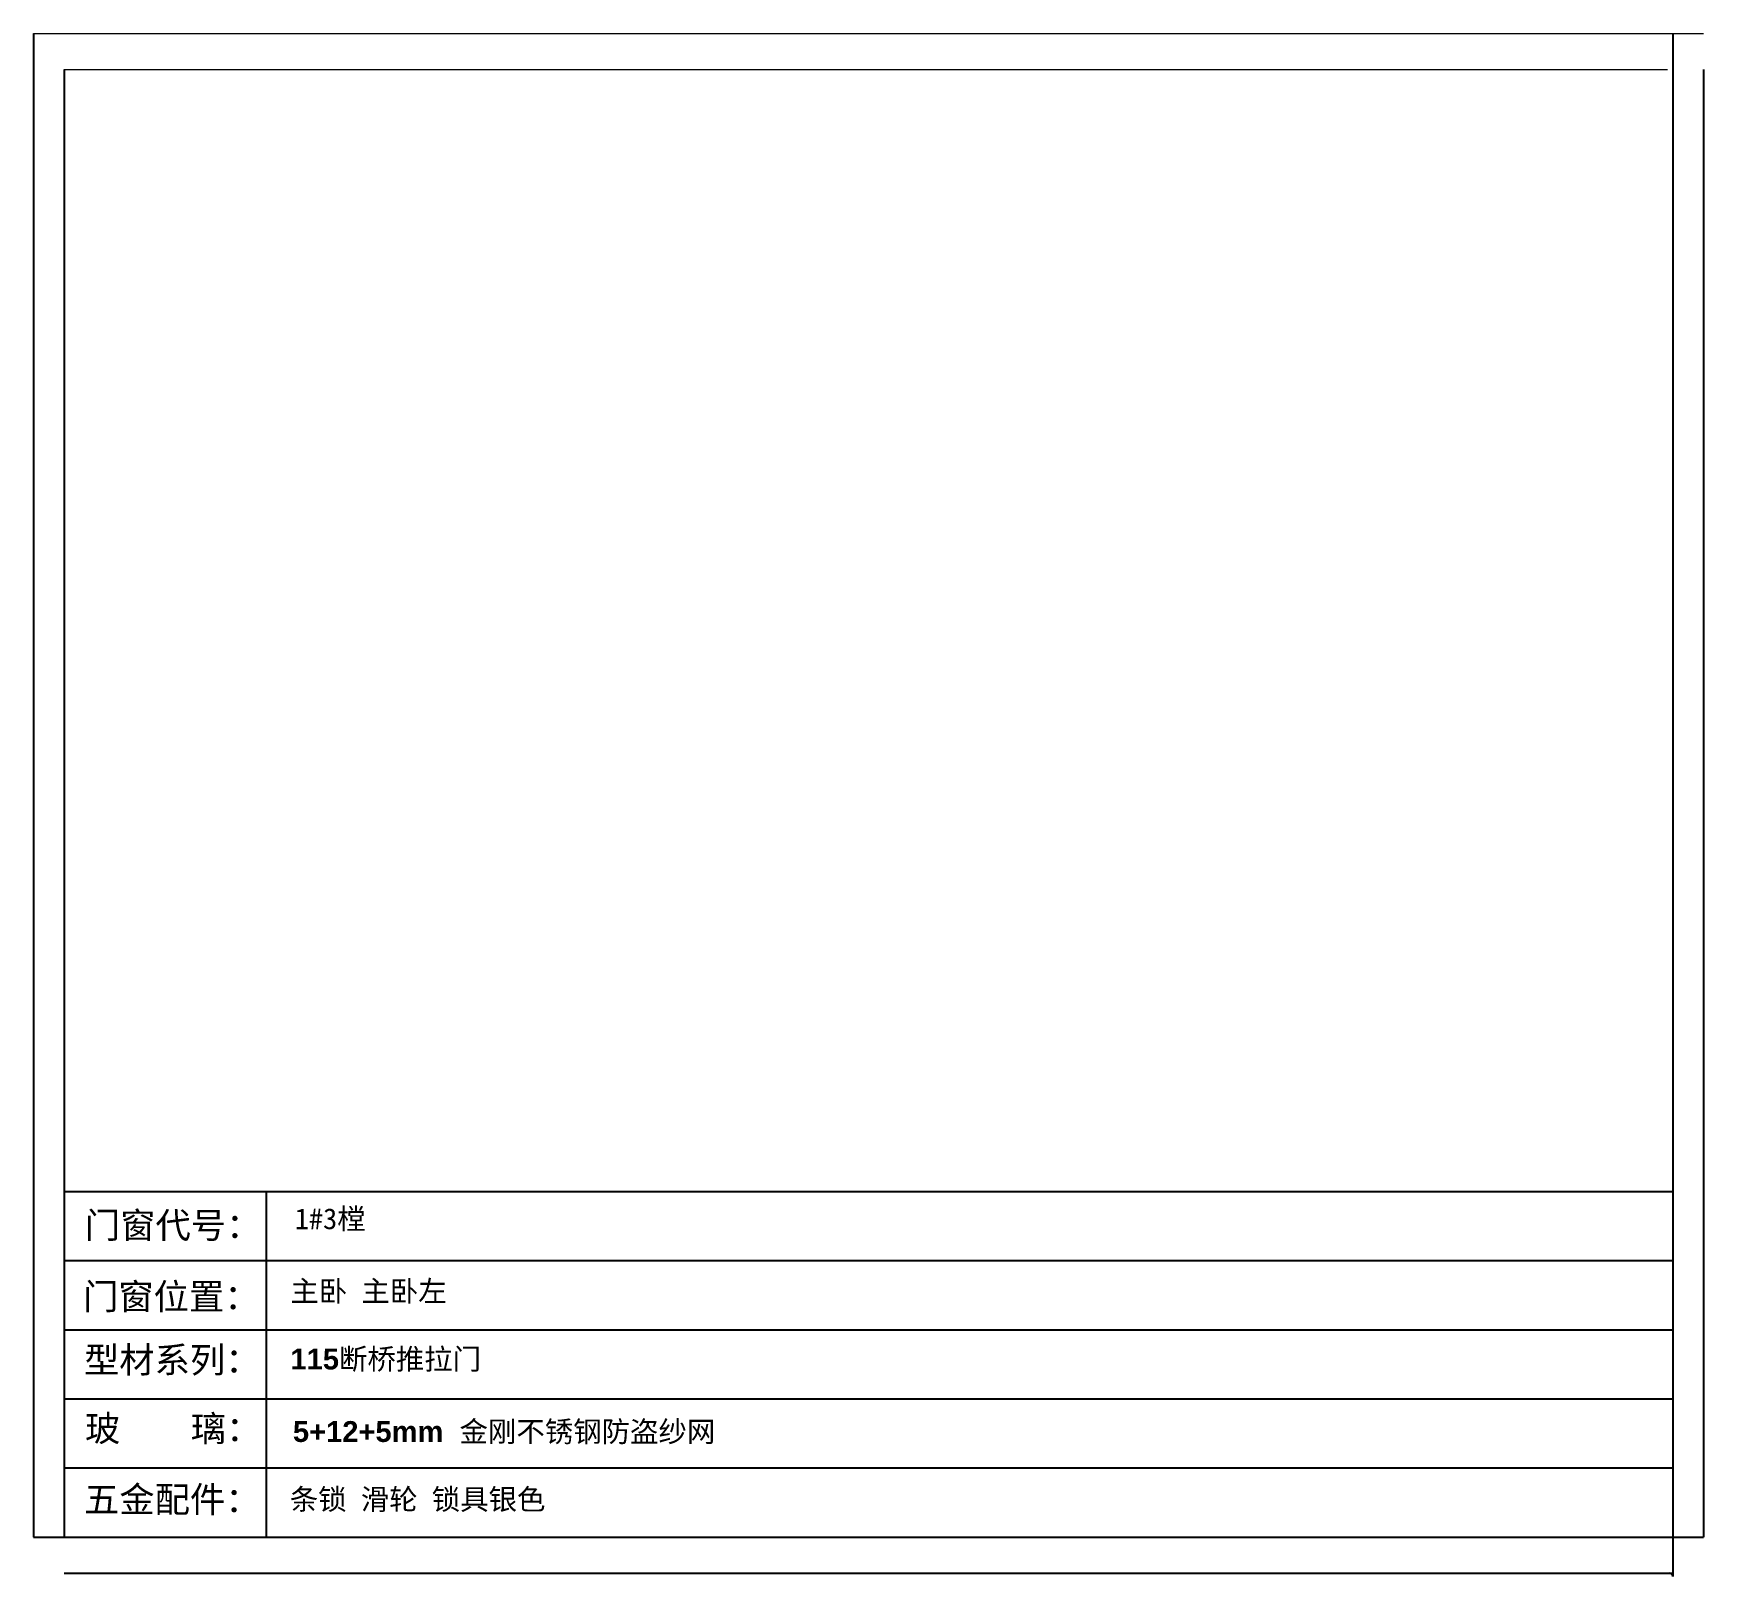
# Model space of a CAD drawing. Header units: inches. Extents: x -138455 to 599497, y -747149 to 13167.
# Drawn here: x 201215 to 205265, y -7690 to -3947 of the extents above; entities that cross this region are included whole.
import ezdxf

# ---------------------------------------------------------------- set-up
doc = ezdxf.new("R2010")
doc.units = ezdxf.units.IN
doc.header["$MEASUREMENT"] = 0
doc.layers.add('0 @ 1', color=7, linetype='Continuous')
doc.styles.add('Annotative', font='arialbd.ttf')
doc.styles.add('MtXpl_', font='')
doc.styles.get('MtXpl_').set_extended_font_data('SimSun')

msp = doc.modelspace()

# ---------------------------------------------------------------- texts
at = {"style": 'MtXpl_'}
for s, p in [('门窗代号：', (201339.7, -6869.4)), ('门窗位置：', (201335.3, -7042.3)), ('型材系列：', (201337.6, -7195.9)), ('玻    璃：', (201340, -7362.4)), ('五金配件：', (201337.7, -7534.5))]:
    msp.add_text(s, height=62.77, dxfattribs=at).set_placement(p)
at = {"layer": '0 @ 1', "char_height": 50.518, "attachment_point": 1, "style": 'Annotative'}
for s, insert in [('{\\fSimSun|b1|i0|c134|p2;1#3樘}', (201848.6, -6797.1)), ('{\\fSimSun|b1|i0|c134|p2;主卧 主卧左}', (201838.2, -6972.6)), ('115{\\fSimSun|b1|i0|c134|p2;断桥推拉门}', (201838.2, -7137.4)), ('5+12+5mm  {\\fSimSun|b1|i0|c134|p2;金刚不锈钢防盗纱网}', (201844.2, -7313.2)), ('{\\fSimSun|b1|i0|c134|p2;条锁 滑轮 锁具银色}', (201836.6, -7477.5))]:
    msp.add_mtext_dynamic_manual_height_columns(s, width=4396.385, gutter_width=903.5, heights=[0], dxfattribs=dict(at, insert=insert))

# ---------------------------------------------------------------- linework, layer by layer
at = {"lineweight": 5}
for p, q in [((201214.9, -3947.2), (205265, -3947.2)), ((201289.7, -4034.9), (205177.3, -4034.9))]:
    msp.add_line(p, q, dxfattribs=at)
for p, q in [((201214.9, -3947.2), (201214.9, -7594.6)), ((205190.3, -3947.2), (205190.3, -7690.3)), ((201289.7, -4034.9), (201289.7, -7594.6)), ((205265, -4034.9), (205265, -7594.6)), ((201289.7, -6755.9), (205190.3, -6755.9)), ((201779.2, -6755.9), (201779.2, -7594.6)), ((201289.7, -6923.6), (205190.3, -6923.6)), ((201289.7, -7091.4), (205190.3, -7091.4)), ((201289.7, -7259.1), (205190.3, -7259.1)), ((201289.7, -7426.9), (205190.3, -7426.9)), ((201214.9, -7594.6), (205265, -7594.6)), ((201289.7, -7682.3), (205190.3, -7682.3))]:
    msp.add_line(p, q)
msp.add_arc((205182.3, -7690.3), 8, 0, 90)

msp.set_redraw_order([(e.dxf.handle, doc.entitydb.next_handle()) for e in msp.query("TEXT MTEXT ATTDEF DIMENSION ARC_DIMENSION")])  # texts and dimensions are drawn at this point

doc.saveas('drawing.dxf')
